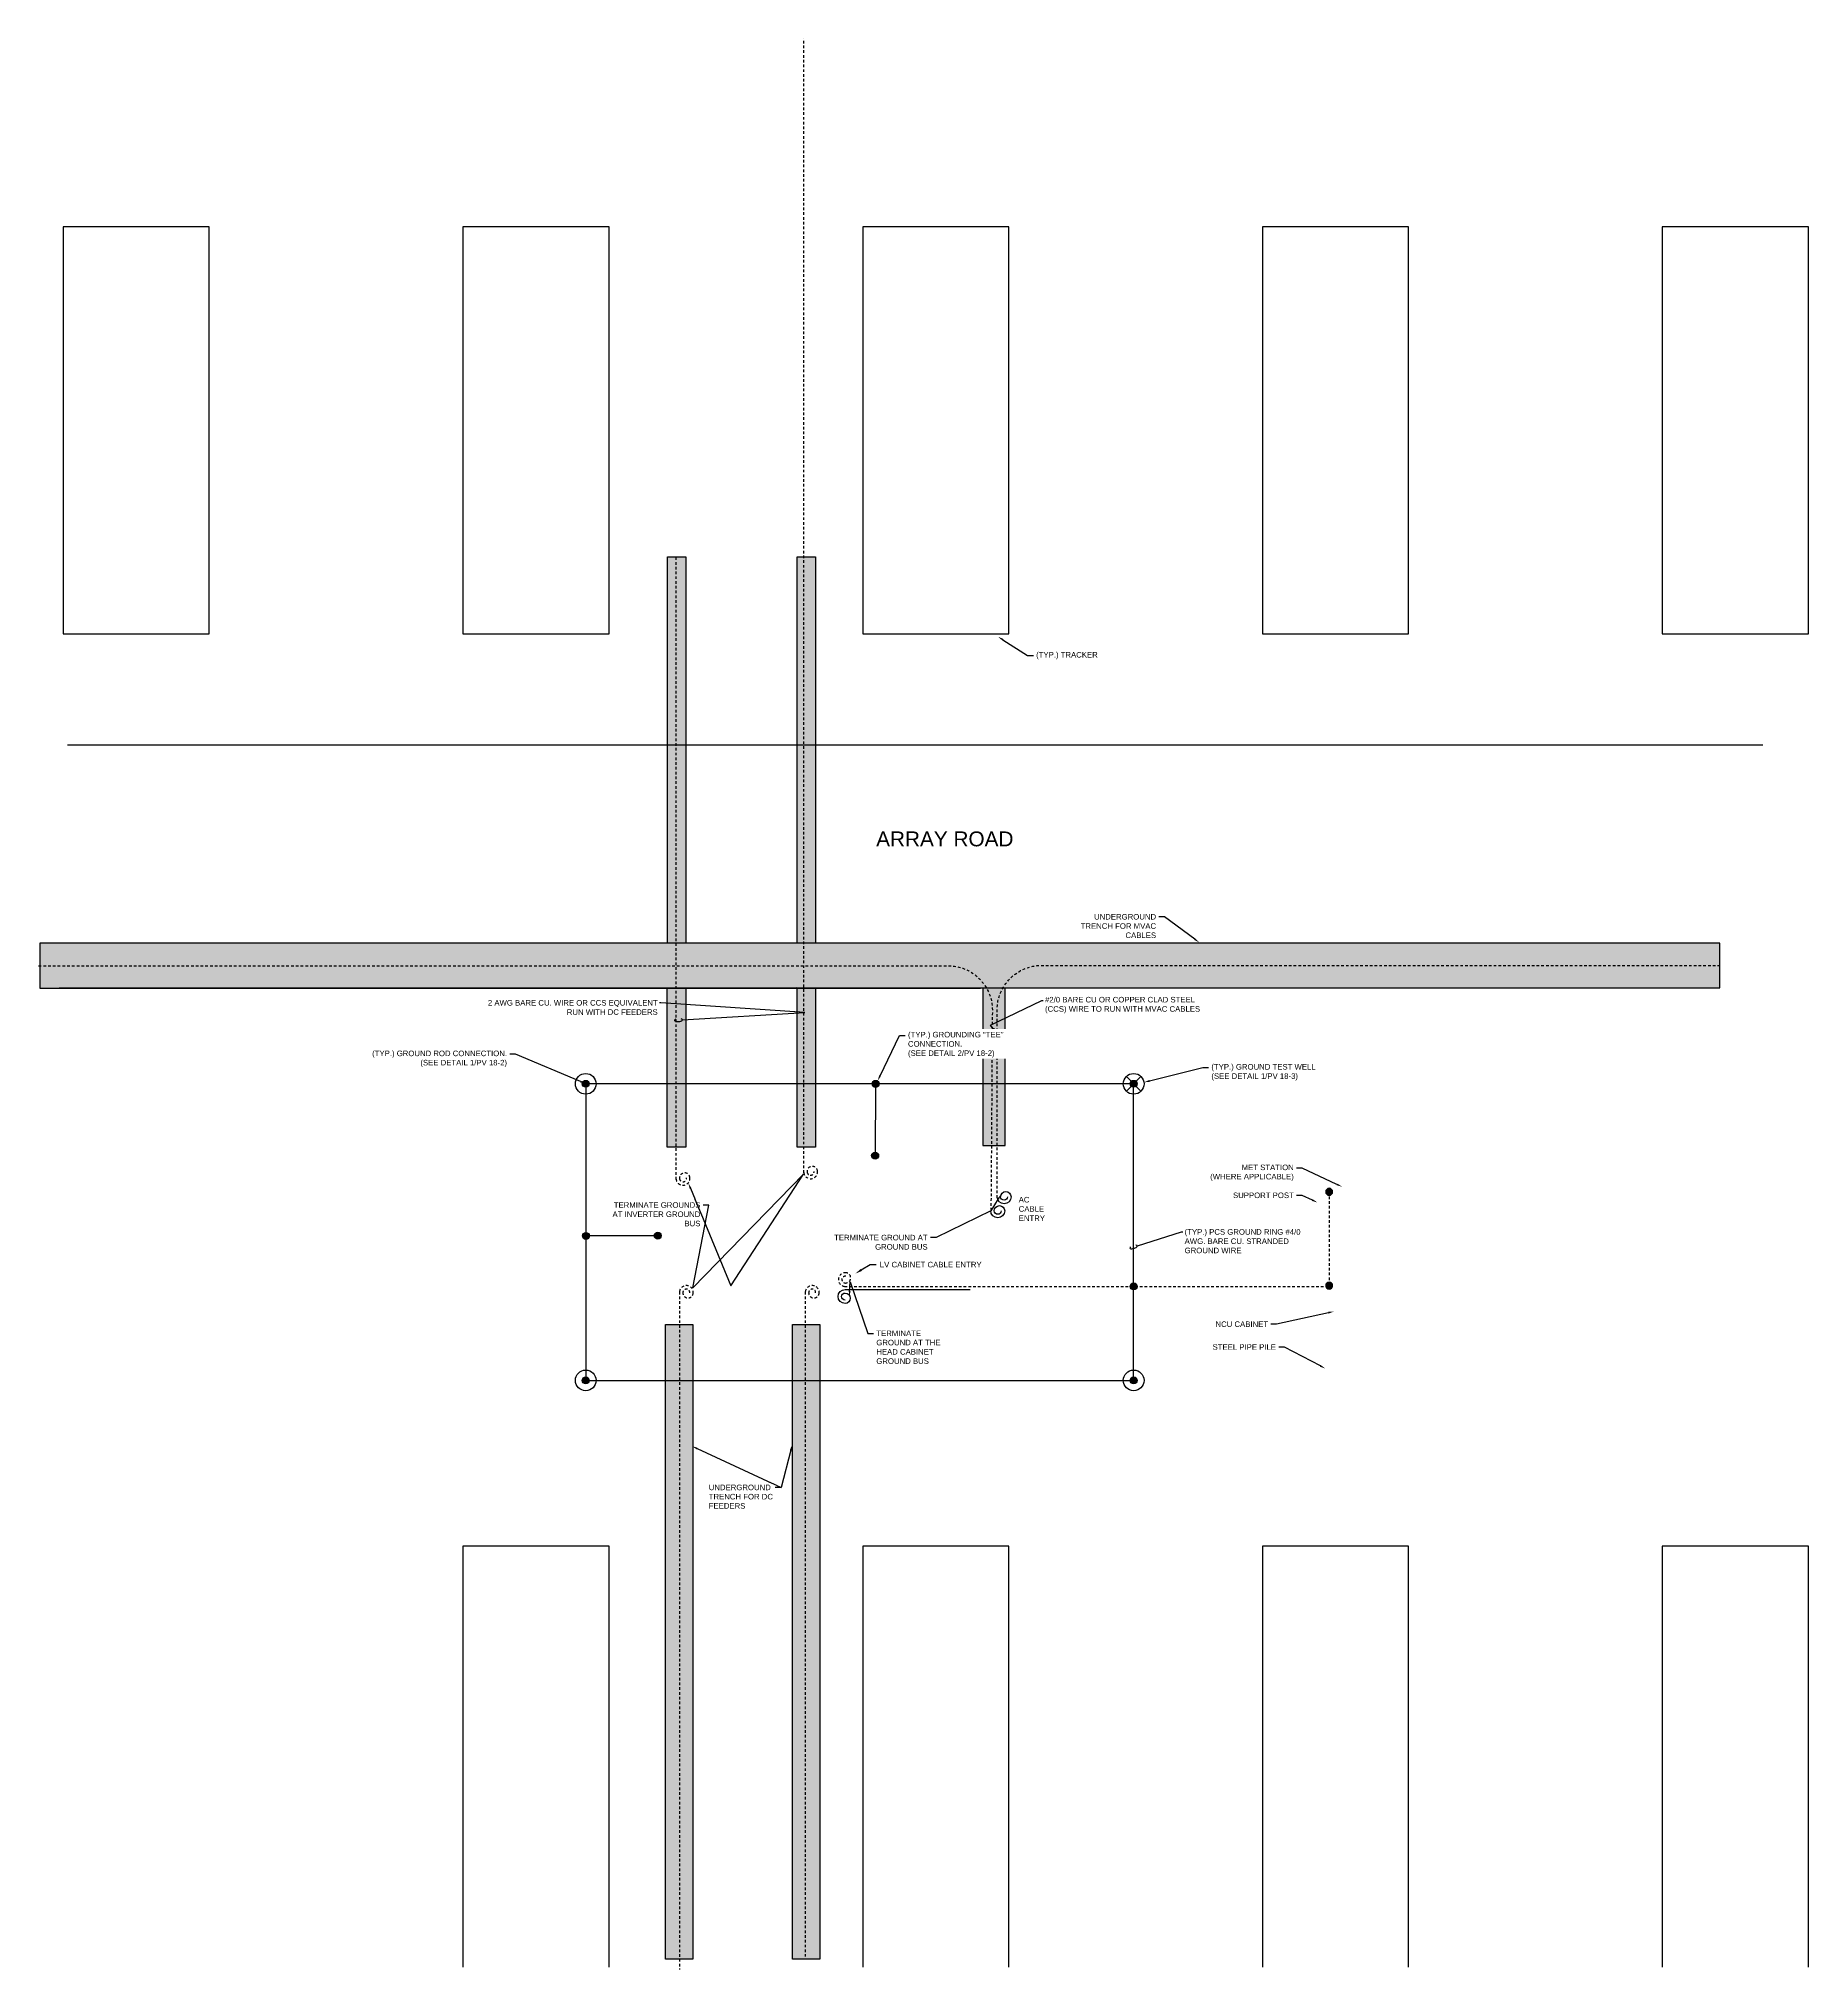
# Model space of a CAD drawing. Header units: feet. Extents: x -18 to 5745, y -48 to 4380.
# Drawn here: x 1662.9 to 1746.5, y 3600.6 to 3691.8 of the extents above; entities that cross this region are included whole.
import ezdxf
from ezdxf import colors
from ezdxf.entities.mleader import LeaderData, LeaderLine
from ezdxf.math import Vec2, Vec3

# ---------------------------------------------------------------- set-up
doc = ezdxf.new("R2010")
doc.units = ezdxf.units.FT
doc.header["$MEASUREMENT"] = 0
doc.linetypes.add('HIDDEN2', pattern=[0.1875, 0.125, -0.0625])
for name, color, linetype in [('C-ARRY-TABL', 253, 'Continuous'), ('E-CABL-UG1', 124, 'HIDDEN2'), ('E-CABL-UG4', 64, 'Continuous'), ('E-GRND', 3, 'Continuous'), ('E-TREN', 6, 'Continuous'), ('E-TREN-HATCH', 254, 'Continuous'), ('G-ANNO-TEXT', 1, 'Continuous'), ('G-TEXT', 7, 'Continuous')]:
    doc.layers.add(name, color=color, linetype=linetype)
doc.styles.add('NEI-A', font='arial.ttf')

# ---------------------------------------------------------------- blocks, each defined once
blk = doc.blocks.new('GRND_ROD')
at = {"linetype": 'Continuous'}
h = blk.add_hatch(color=256, dxfattribs=at)
edge = h.paths.add_edge_path()
edge.add_arc((0, 0), 0.0312, 0, 360)
for radius in [0.0937, 0.0312]:
    blk.add_circle((0, 0), radius, dxfattribs=at)
blk = doc.blocks.new('GRND_TEST_WELL')
at = {"linetype": 'Continuous'}
h = blk.add_hatch(color=256, dxfattribs=at)
edge = h.paths.add_edge_path()
edge.add_arc((0, 0), 0.0312, 0, 360)
for p, q in [((-0.066, 0.066), (0.066, -0.066)), ((-0.066, -0.066), (0.066, 0.066))]:
    blk.add_line(p, q, dxfattribs=at)
for radius in [0.0937, 0.0312]:
    blk.add_circle((0, 0), radius, dxfattribs=at)
blk = doc.blocks.new('GRND_CONNECTION')
at = {"linetype": 'Continuous'}
h = blk.add_hatch(color=256, dxfattribs=at)
edge = h.paths.add_edge_path()
edge.add_arc((0, 0), 0.0312, 0, 360)
blk.add_circle((0, 0), 0.0312, dxfattribs=at)
blk = doc.blocks.new('Equipment Callout Arrowhead .75')
at = {"color": 0}
blk.add_ellipse((-0.25, 0), major_axis=(0.743, 0), ratio=0.350959, start_param=-0.80282, end_param=3.944413, dxfattribs=at)
blk = doc.blocks.new('Coil Spare')
at = {"color": 64}
for centre, radius, start, end in [((0.125, 0), 0.125, 0, 180), ((0.125, 0), 0.0625, 0, 180), ((0.15625, 0), 0.09375, 180, 0)]:
    blk.add_arc(centre, radius, start, end, dxfattribs=at)
blk = doc.blocks.new('_Dot')
at = {"color": 0, "linetype": 'ByBlock', "lineweight": -2}
blk.add_line((-0.5, 0), (-1, 0), dxfattribs=at)
at = {"color": 0, "linetype": 'ByBlock', "const_width": 0.5}
blk.add_lwpolyline([(-0.25, 0, 1), (0.25, 0, 1)], format="xyb", close=True, dxfattribs=at)

msp = doc.modelspace()

# ---------------------------------------------------------------- hatches: boundary and pattern name
at = {"layer": 'E-TREN-HATCH'}
h = msp.add_hatch(color=256, dxfattribs=at)
h.dxf.hatch_style = 1
h.paths.add_polyline_path([(1699.604, 3667.302), (1698.748, 3667.302), (1698.748, 3639.43), (1699.604, 3639.43)])
h = msp.add_hatch(color=256, dxfattribs=at)
h.dxf.hatch_style = 1
h.paths.add_polyline_path([(1698.52, 3631.078), (1698.52, 3601.075), (1699.813, 3601.075), (1699.813, 3631.078)])

# ---------------------------------------------------------------- linework, layer by layer
at = {"layer": 'E-TREN'}
msp.add_lwpolyline([(1699.603, 3646.944), (1699.603, 3639.429), (1698.744, 3639.429), (1698.744, 3646.935)], dxfattribs=at)
msp.add_lwpolyline([(1698.52, 3631.062), (1699.813, 3631.062), (1699.813, 3601.086), (1698.52, 3601.086)], close=True, dxfattribs=at)

# ---------------------------------------------------------------- next in the draw order: leaders
at = {"layer": 'G-TEXT', "color": 253}
ml = msp.add_multileader_mtext('Standard', dxfattribs=at)
ml.set_content('ARRAY ROAD', color=253, style='NEI-A')
ml.set_leader_properties()
ml.set_arrow_properties(name='DOT')
ml.build(insert=Vec2(0, 0))
ml.multileader.update_dxf_attribs({"dogleg_length": 0.36, "arrow_head_size": 0.351})
ctx = ml.context
ctx.base_point, ctx.char_height, ctx.arrow_head_size, ctx.landing_gap_size, ctx.plane_origin = Vec3(1703.182, 4020.805), 0.7021, 0.351, 0.00546, Vec3(1699.076, 4015.835)
notes = []
notes.append((ctx, [(0, (0, 0, 0), (0, 0), (1, 0), 1, [])]))
ctx.mtext.insert, ctx.mtext.width, ctx.mtext.flow_direction = Vec3(1703.187, 4021.162), 6.44019, 5
ctx.mtext.has_bg_fill, ctx.mtext.bg_color, ctx.mtext.bg_scale_factor, ctx.mtext.bg_transparency, ctx.mtext.use_window_bg_color = 1, -1073741824, 1.5, 0, 1
for ctx, leaders in notes:
    for number, flags, end, landing, length, lines in leaders:
        leader = LeaderData()
        leader.index, (leader.has_last_leader_line, leader.has_dogleg_vector, leader.attachment_direction) = number, flags
        leader.last_leader_point, leader.dogleg_vector, leader.dogleg_length = Vec3(end), Vec3(landing), length
        for number, points, colour, breaks in lines:
            line = LeaderLine()
            line.index, line.vertices, line.color, line.breaks = number, Vec3.list(points), colors.encode_raw_color(colour), breaks
            leader.lines.append(line)
        ctx.leaders.append(leader)

# ---------------------------------------------------------------- next in the draw order: leaders
ml = msp.add_multileader_mtext('Standard', dxfattribs=at)
ml.set_content('ARRAY ROAD', color=253, style='NEI-A')
ml.set_leader_properties()
ml.set_arrow_properties(name='DOT')
ml.build(insert=Vec2(0, 0))
ml.multileader.update_dxf_attribs({"dogleg_length": 0.36, "arrow_head_size": 0.351})
ctx = ml.context
ctx.base_point, ctx.char_height, ctx.arrow_head_size, ctx.landing_gap_size, ctx.plane_origin = Vec3(1856.872, 3971.368), 0.7021, 0.351, 0.00546, Vec3(1852.766, 3966.398)
notes = []
notes.append((ctx, [(0, (0, 0, 0), (0, 0), (1, 0), 1, [])]))
ctx.mtext.insert, ctx.mtext.width, ctx.mtext.flow_direction = Vec3(1856.877, 3971.725), 6.44019, 5
ctx.mtext.has_bg_fill, ctx.mtext.bg_color, ctx.mtext.bg_scale_factor, ctx.mtext.bg_transparency, ctx.mtext.use_window_bg_color = 1, -1073741824, 1.5, 0, 1
for ctx, leaders in notes:
    for number, flags, end, landing, length, lines in leaders:
        leader = LeaderData()
        leader.index, (leader.has_last_leader_line, leader.has_dogleg_vector, leader.attachment_direction) = number, flags
        leader.last_leader_point, leader.dogleg_vector, leader.dogleg_length = Vec3(end), Vec3(landing), length
        for number, points, colour, breaks in lines:
            line = LeaderLine()
            line.index, line.vertices, line.color, line.breaks = number, Vec3.list(points), colors.encode_raw_color(colour), breaks
            leader.lines.append(line)
        ctx.leaders.append(leader)

# ---------------------------------------------------------------- next in the draw order: leaders
ml = msp.add_multileader_mtext('Standard', dxfattribs=at)
ml.set_content('ARRAY ROAD', color=253, style='NEI-A')
ml.set_leader_properties()
ml.set_arrow_properties(name='DOT')
ml.build(insert=Vec2(0, 0))
ml.multileader.update_dxf_attribs({"dogleg_length": 0.36, "arrow_head_size": 0.351})
ctx = ml.context
ctx.base_point, ctx.char_height, ctx.arrow_head_size, ctx.landing_gap_size, ctx.plane_origin = Vec3(1853.255, 4342.653), 0.7021, 0.351, 0.00546, Vec3(1849.149, 4337.684)
notes = []
notes.append((ctx, [(0, (0, 0, 0), (0, 0), (1, 0), 1, [])]))
ctx.mtext.insert, ctx.mtext.width, ctx.mtext.flow_direction = Vec3(1853.26, 4343.01), 6.44019, 5
ctx.mtext.has_bg_fill, ctx.mtext.bg_color, ctx.mtext.bg_scale_factor, ctx.mtext.bg_transparency, ctx.mtext.use_window_bg_color = 1, -1073741824, 1.5, 0, 1
for ctx, leaders in notes:
    for number, flags, end, landing, length, lines in leaders:
        leader = LeaderData()
        leader.index, (leader.has_last_leader_line, leader.has_dogleg_vector, leader.attachment_direction) = number, flags
        leader.last_leader_point, leader.dogleg_vector, leader.dogleg_length = Vec3(end), Vec3(landing), length
        for number, points, colour, breaks in lines:
            line = LeaderLine()
            line.index, line.vertices, line.color, line.breaks = number, Vec3.list(points), colors.encode_raw_color(colour), breaks
            leader.lines.append(line)
        ctx.leaders.append(leader)

# ---------------------------------------------------------------- next in the draw order: leaders
ml = msp.add_multileader_mtext('Standard', dxfattribs=at)
ml.set_content('ARRAY ROAD', color=253, style='NEI-A')
ml.set_leader_properties()
ml.set_arrow_properties(name='DOT')
ml.build(insert=Vec2(0, 0))
ml.multileader.update_dxf_attribs({"dogleg_length": 0.36, "arrow_head_size": 0.351})
ctx = ml.context
ctx.base_point, ctx.char_height, ctx.arrow_head_size, ctx.landing_gap_size, ctx.plane_origin = Vec3(1856.872, 4342.653), 0.7021, 0.351, 0.00546, Vec3(1852.766, 4337.684)
notes = []
notes.append((ctx, [(0, (0, 0, 0), (0, 0), (1, 0), 1, [])]))
ctx.mtext.insert, ctx.mtext.width, ctx.mtext.flow_direction = Vec3(1856.877, 4343.01), 6.44019, 5
ctx.mtext.has_bg_fill, ctx.mtext.bg_color, ctx.mtext.bg_scale_factor, ctx.mtext.bg_transparency, ctx.mtext.use_window_bg_color = 1, -1073741824, 1.5, 0, 1
for ctx, leaders in notes:
    for number, flags, end, landing, length, lines in leaders:
        leader = LeaderData()
        leader.index, (leader.has_last_leader_line, leader.has_dogleg_vector, leader.attachment_direction) = number, flags
        leader.last_leader_point, leader.dogleg_vector, leader.dogleg_length = Vec3(end), Vec3(landing), length
        for number, points, colour, breaks in lines:
            line = LeaderLine()
            line.index, line.vertices, line.color, line.breaks = number, Vec3.list(points), colors.encode_raw_color(colour), breaks
            leader.lines.append(line)
        ctx.leaders.append(leader)

# ---------------------------------------------------------------- next in the draw order: leaders
ml = msp.add_multileader_mtext('Standard', dxfattribs=at)
ml.set_content('ARRAY ROAD', color=253, style='NEI-A')
ml.set_leader_properties()
ml.set_arrow_properties(name='DOT')
ml.build(insert=Vec2(0, 0))
ml.multileader.update_dxf_attribs({"dogleg_length": 0.36, "arrow_head_size": 0.351})
ctx = ml.context
ctx.base_point, ctx.char_height, ctx.arrow_head_size, ctx.landing_gap_size, ctx.plane_origin = Vec3(1861.165, 4206.775), 0.7021, 0.351, 0.00546, Vec3(1857.059, 4201.806)
notes = []
notes.append((ctx, [(0, (0, 0, 0), (0, 0), (1, 0), 1, [])]))
ctx.mtext.insert, ctx.mtext.width, ctx.mtext.flow_direction = Vec3(1861.17, 4207.132), 6.44019, 5
ctx.mtext.has_bg_fill, ctx.mtext.bg_color, ctx.mtext.bg_scale_factor, ctx.mtext.bg_transparency, ctx.mtext.use_window_bg_color = 1, -1073741824, 1.5, 0, 1
for ctx, leaders in notes:
    for number, flags, end, landing, length, lines in leaders:
        leader = LeaderData()
        leader.index, (leader.has_last_leader_line, leader.has_dogleg_vector, leader.attachment_direction) = number, flags
        leader.last_leader_point, leader.dogleg_vector, leader.dogleg_length = Vec3(end), Vec3(landing), length
        for number, points, colour, breaks in lines:
            line = LeaderLine()
            line.index, line.vertices, line.color, line.breaks = number, Vec3.list(points), colors.encode_raw_color(colour), breaks
            leader.lines.append(line)
        ctx.leaders.append(leader)

# ---------------------------------------------------------------- next in the draw order: leaders
ml = msp.add_multileader_mtext('Standard', dxfattribs=at)
ml.set_content('ARRAY ROAD', color=253, style='NEI-A')
ml.set_leader_properties()
ml.set_arrow_properties(name='DOT')
ml.build(insert=Vec2(0, 0))
ml.multileader.update_dxf_attribs({"dogleg_length": 0.36, "arrow_head_size": 0.351})
ctx = ml.context
ctx.base_point, ctx.char_height, ctx.arrow_head_size, ctx.landing_gap_size, ctx.plane_origin = Vec3(1768.587, 4346.709), 0.7021, 0.351, 0.00546, Vec3(1764.481, 4341.74)
notes = []
notes.append((ctx, [(0, (0, 0, 0), (0, 0), (1, 0), 1, [])]))
ctx.mtext.insert, ctx.mtext.width, ctx.mtext.flow_direction = Vec3(1768.592, 4347.066), 6.44019, 5
ctx.mtext.has_bg_fill, ctx.mtext.bg_color, ctx.mtext.bg_scale_factor, ctx.mtext.bg_transparency, ctx.mtext.use_window_bg_color = 1, -1073741824, 1.5, 0, 1
for ctx, leaders in notes:
    for number, flags, end, landing, length, lines in leaders:
        leader = LeaderData()
        leader.index, (leader.has_last_leader_line, leader.has_dogleg_vector, leader.attachment_direction) = number, flags
        leader.last_leader_point, leader.dogleg_vector, leader.dogleg_length = Vec3(end), Vec3(landing), length
        for number, points, colour, breaks in lines:
            line = LeaderLine()
            line.index, line.vertices, line.color, line.breaks = number, Vec3.list(points), colors.encode_raw_color(colour), breaks
            leader.lines.append(line)
        ctx.leaders.append(leader)

# ---------------------------------------------------------------- next in the draw order: leaders
ml = msp.add_multileader_mtext('Standard', dxfattribs=at)
ml.set_content('ARRAY ROAD', color=253, style='NEI-A')
ml.set_leader_properties()
ml.set_arrow_properties(name='DOT')
ml.build(insert=Vec2(0, 0))
ml.multileader.update_dxf_attribs({"dogleg_length": 0.36, "arrow_head_size": 0.351})
ctx = ml.context
ctx.base_point, ctx.char_height, ctx.arrow_head_size, ctx.landing_gap_size, ctx.plane_origin = Vec3(1707.094, 4205.12), 0.7021, 0.351, 0.00546, Vec3(1702.988, 4200.151)
notes = []
notes.append((ctx, [(0, (0, 0, 0), (0, 0), (1, 0), 1, [])]))
ctx.mtext.insert, ctx.mtext.width, ctx.mtext.flow_direction = Vec3(1707.099, 4205.477), 6.44019, 5
ctx.mtext.has_bg_fill, ctx.mtext.bg_color, ctx.mtext.bg_scale_factor, ctx.mtext.bg_transparency, ctx.mtext.use_window_bg_color = 1, -1073741824, 1.5, 0, 1
for ctx, leaders in notes:
    for number, flags, end, landing, length, lines in leaders:
        leader = LeaderData()
        leader.index, (leader.has_last_leader_line, leader.has_dogleg_vector, leader.attachment_direction) = number, flags
        leader.last_leader_point, leader.dogleg_vector, leader.dogleg_length = Vec3(end), Vec3(landing), length
        for number, points, colour, breaks in lines:
            line = LeaderLine()
            line.index, line.vertices, line.color, line.breaks = number, Vec3.list(points), colors.encode_raw_color(colour), breaks
            leader.lines.append(line)
        ctx.leaders.append(leader)

# ---------------------------------------------------------------- next in the draw order: leaders
ml = msp.add_multileader_mtext('Standard', dxfattribs=at)
ml.set_content('ARRAY ROAD', color=253, style='NEI-A')
ml.set_leader_properties()
ml.set_arrow_properties(name='DOT')
ml.build(insert=Vec2(0, 0))
ml.multileader.update_dxf_attribs({"dogleg_length": 0.36, "arrow_head_size": 0.351})
ctx = ml.context
ctx.base_point, ctx.char_height, ctx.arrow_head_size, ctx.landing_gap_size, ctx.plane_origin = Vec3(1771.911, 3881.273), 0.7021, 0.351, 0.00546, Vec3(1767.805, 3876.303)
notes = []
notes.append((ctx, [(0, (0, 0, 0), (0, 0), (1, 0), 1, [])]))
ctx.mtext.insert, ctx.mtext.width, ctx.mtext.flow_direction = Vec3(1771.916, 3881.63), 6.44019, 5
ctx.mtext.has_bg_fill, ctx.mtext.bg_color, ctx.mtext.bg_scale_factor, ctx.mtext.bg_transparency, ctx.mtext.use_window_bg_color = 1, -1073741824, 1.5, 0, 1
for ctx, leaders in notes:
    for number, flags, end, landing, length, lines in leaders:
        leader = LeaderData()
        leader.index, (leader.has_last_leader_line, leader.has_dogleg_vector, leader.attachment_direction) = number, flags
        leader.last_leader_point, leader.dogleg_vector, leader.dogleg_length = Vec3(end), Vec3(landing), length
        for number, points, colour, breaks in lines:
            line = LeaderLine()
            line.index, line.vertices, line.color, line.breaks = number, Vec3.list(points), colors.encode_raw_color(colour), breaks
            leader.lines.append(line)
        ctx.leaders.append(leader)

# ---------------------------------------------------------------- next in the draw order: hatches: boundary and pattern name
at = {"layer": 'E-TREN-HATCH'}
h = msp.add_hatch(color=256, dxfattribs=at)
h.dxf.hatch_style = 1
h.paths.add_polyline_path([(1742.321, 3646.956), (1742.321, 3649.054), (1718.432, 3649.054), (1718.432, 3646.956)])

# ---------------------------------------------------------------- next in the draw order: linework, layer by layer
at = {"layer": 'C-ARRY-TABL'}
for points in [[(1670.975, 3682.869), (1664.074, 3682.869), (1664.074, 3663.659), (1670.975, 3663.659)], [(1689.857, 3682.869), (1682.957, 3682.869), (1682.957, 3663.659), (1689.857, 3663.659)], [(1708.739, 3682.869), (1701.839, 3682.869), (1701.839, 3663.659), (1708.739, 3663.659)], [(1727.622, 3682.869), (1720.721, 3682.869), (1720.721, 3663.659), (1727.622, 3663.659)], [(1746.504, 3682.869), (1739.603, 3682.869), (1739.603, 3663.659), (1746.504, 3663.659)]]:
    msp.add_lwpolyline(points, close=True, dxfattribs=at)
for points in [[(1664.279, 3658.414), (1744.358, 3658.414)], [(1689.857, 3600.716), (1689.857, 3620.588), (1682.957, 3620.588), (1682.957, 3600.716)], [(1708.739, 3600.716), (1708.739, 3620.588), (1701.839, 3620.588), (1701.839, 3600.716)], [(1727.622, 3600.716), (1727.622, 3620.588), (1720.721, 3620.588), (1720.721, 3600.716)], [(1746.504, 3600.716), (1746.504, 3620.588), (1739.603, 3620.588), (1739.603, 3600.716)]]:
    msp.add_lwpolyline(points, dxfattribs=at)
at = {"layer": 'E-CABL-UG4', "flags": 128}
msp.add_lwpolyline([(1688.758, 3628.418), (1714.636, 3628.418), (1714.636, 3642.418), (1688.758, 3642.418)], close=True, dxfattribs=at)

# ---------------------------------------------------------------- next in the draw order: block references
at = {"layer": 'E-GRND'}
for name, p, xscale, yscale, zscale, rotation in [('GRND_ROD', (1688.758, 3642.418), 5.214970900475605, 5.214970900475605, 5.214970900475605, 270), ('GRND_TEST_WELL', (1714.636, 3642.418), 5.214970900475605, 5.214970900475605, 5.214970900475605, 270), ('GRND_CONNECTION', (1714.636, 3632.853), 5.259062130537732, 5.259062130537732, 5.259062130537732, 180), ('GRND_CONNECTION', (1723.869, 3632.893), -5.259062130537732, 5.259062130537732, 5.259062130537732, 180), ('GRND_ROD', (1714.636, 3628.418), 5.214970900475605, 5.214970900475605, 5.214970900475605, 270)]:
    msp.add_blockref(name, p, dxfattribs=dict(at, xscale=xscale, yscale=yscale, zscale=zscale, rotation=rotation))

# ---------------------------------------------------------------- next in the draw order: leaders
at = {"layer": 'G-ANNO-TEXT'}
ml = msp.add_multileader_mtext('Standard', dxfattribs=at)
ml.set_content('\\A1;(TYP.) PCS GROUND RING #4/0 AWG. BARE CU. STRANDED GROUND WIRE ', color=256, style='NEI-A')
ml.set_leader_properties()
ml.set_arrow_properties(name='Equipment Callout Arrowhead .75')
ml.build(insert=Vec2(0, 0))
ml.multileader.update_dxf_attribs({"dogleg_length": 0.0625, "arrow_head_size": 0.255})
ctx = ml.context
ctx.base_point, ctx.char_height, ctx.arrow_head_size, ctx.landing_gap_size, ctx.plane_origin = Vec3(1716.953, 3635.424), 0.26225, 0.255, 0.09, Vec3(1713.192, 3643.774)
notes = []
notes.append((ctx, [(0, (1, 1, 0), (1716.89, 3635.424), (1, 0), 0.0625, [(0, [(1714.569, 3634.695)], 0, [])])]))
ctx.mtext.insert, ctx.mtext.width, ctx.mtext.defined_height, ctx.mtext.flow_direction = Vec3(1717.043, 3635.557), 5.47508, 2.138, 5
ml = msp.add_multileader_mtext('Standard', dxfattribs=at)
ml.set_content('\\A1;NCU CABINET ', color=256, style='NEI-A')
ml.set_leader_properties()
ml.build(insert=Vec2(0, 0))
ml.multileader.update_dxf_attribs({"dogleg_length": 3.071, "arrow_head_size": 0.269})
ctx = ml.context
ctx.base_point, ctx.char_height, ctx.arrow_head_size, ctx.landing_gap_size, ctx.plane_origin = Vec3(1718.403, 3631.068), 0.26225, 0.269, 0.134, Vec3(1690.146, 3681.091)
ctx.text_align_type = 2
notes.append((ctx, [(0, (1, 1, 0), (1721.388, 3631.068), (-1, 0), 0.269, [(1, [(1724.097, 3631.672)], 0, [])])]))
ctx.mtext.insert, ctx.mtext.width, ctx.mtext.alignment, ctx.mtext.flow_direction = Vec3(1720.985, 3631.202), 2.47865, 3, 5
ctx.mtext.has_bg_fill, ctx.mtext.bg_color, ctx.mtext.bg_scale_factor, ctx.mtext.bg_transparency, ctx.mtext.use_window_bg_color = 1, -1073741824, 1.5, 0, 1
ml = msp.add_multileader_mtext('Standard', dxfattribs=at)
ml.set_content('\\A1;STEEL PIPE PILE', color=256, style='NEI-A')
ml.set_leader_properties()
ml.build(insert=Vec2(0, 0))
ml.multileader.update_dxf_attribs({"dogleg_length": 3.071, "arrow_head_size": 0.269})
ctx = ml.context
ctx.base_point, ctx.char_height, ctx.arrow_head_size, ctx.landing_gap_size, ctx.plane_origin = Vec3(1718.266, 3629.991), 0.26225, 0.269, 0.134, Vec3(1689.345, 3679.089)
ctx.text_align_type = 2
notes.append((ctx, [(0, (1, 1, 0), (1721.76, 3629.991), (-1, 0), 0.269, [(1, [(1723.691, 3628.977)], 0, [])])]))
ctx.mtext.insert, ctx.mtext.width, ctx.mtext.alignment, ctx.mtext.flow_direction = Vec3(1721.357, 3630.124), 2.97632, 3, 5
ctx.mtext.has_bg_fill, ctx.mtext.bg_color, ctx.mtext.bg_scale_factor, ctx.mtext.bg_transparency, ctx.mtext.use_window_bg_color = 1, -1073741824, 1.5, 0, 1
for ctx, leaders in notes:
    for number, flags, end, landing, length, lines in leaders:
        leader = LeaderData()
        leader.index, (leader.has_last_leader_line, leader.has_dogleg_vector, leader.attachment_direction) = number, flags
        leader.last_leader_point, leader.dogleg_vector, leader.dogleg_length = Vec3(end), Vec3(landing), length
        for number, points, colour, breaks in lines:
            line = LeaderLine()
            line.index, line.vertices, line.color, line.breaks = number, Vec3.list(points), colors.encode_raw_color(colour), breaks
            leader.lines.append(line)
        ctx.leaders.append(leader)

# ---------------------------------------------------------------- next in the draw order: leaders
ml = msp.add_multileader_mtext('Standard', dxfattribs=at)
ml.set_content('\\A1;(TYP.) TRACKER ', color=256, style='NEI-A')
ml.set_leader_properties()
ml.build(insert=Vec2(0, 0))
ml.multileader.update_dxf_attribs({"dogleg_length": 3.071, "arrow_head_size": 0.269})
ctx = ml.context
ctx.base_point, ctx.char_height, ctx.arrow_head_size, ctx.landing_gap_size, ctx.plane_origin = Vec3(1709.896, 3662.635), 0.26225, 0.269, 0.134, Vec3(1753.901, 3612.536)
notes = []
notes.append((ctx, [(0, (1, 1, 0), (1709.627, 3662.635), (1, 0), 0.269, [(1, [(1708.231, 3663.527)], 0, [])])]))
ctx.mtext.insert, ctx.mtext.width, ctx.mtext.flow_direction = Vec3(1710.03, 3662.805), 2.9518, 5
ctx.mtext.has_bg_fill, ctx.mtext.bg_color, ctx.mtext.bg_scale_factor, ctx.mtext.bg_transparency, ctx.mtext.use_window_bg_color = 1, -1073741824, 1.5, 0, 1
at = {"layer": 'G-TEXT', "color": 253}
ml = msp.add_multileader_mtext('Standard', dxfattribs=at)
ml.set_content('ARRAY ROAD', color=253, style='NEI-A')
ml.set_leader_properties()
ml.set_arrow_properties(name='DOT')
ml.build(insert=Vec2(0, 0))
ml.multileader.update_dxf_attribs({"dogleg_length": 0.36, "arrow_head_size": 0.351})
ctx = ml.context
ctx.base_point, ctx.char_height, ctx.arrow_head_size, ctx.landing_gap_size, ctx.plane_origin = Vec3(1702.468, 3653.975), 0.7021, 0.351, 0.00546, Vec3(1698.362, 3649.006)
notes.append((ctx, [(0, (0, 0, 0), (0, 0), (1, 0), 1, [])]))
ctx.mtext.insert, ctx.mtext.width, ctx.mtext.flow_direction = Vec3(1702.474, 3654.332), 6.44019, 5
ctx.mtext.has_bg_fill, ctx.mtext.bg_color, ctx.mtext.bg_scale_factor, ctx.mtext.bg_transparency, ctx.mtext.use_window_bg_color = 1, -1073741824, 1.5, 0, 1
for ctx, leaders in notes:
    for number, flags, end, landing, length, lines in leaders:
        leader = LeaderData()
        leader.index, (leader.has_last_leader_line, leader.has_dogleg_vector, leader.attachment_direction) = number, flags
        leader.last_leader_point, leader.dogleg_vector, leader.dogleg_length = Vec3(end), Vec3(landing), length
        for number, points, colour, breaks in lines:
            line = LeaderLine()
            line.index, line.vertices, line.color, line.breaks = number, Vec3.list(points), colors.encode_raw_color(colour), breaks
            leader.lines.append(line)
        ctx.leaders.append(leader)

# ---------------------------------------------------------------- next in the draw order: hatches: boundary and pattern name
at = {"layer": 'E-TREN-HATCH'}
h = msp.add_hatch(color=256, dxfattribs=at)
h.dxf.hatch_style = 1
h.paths.add_polyline_path([(1693.481, 3667.294), (1692.626, 3667.294), (1692.626, 3639.43), (1693.481, 3639.43)])
h = msp.add_hatch(color=256, dxfattribs=at)
h.dxf.hatch_style = 1
h.paths.add_polyline_path([(1662.969, 3649.042), (1662.969, 3646.944), (1707.512, 3646.944), (1707.512, 3639.502), (1708.574, 3639.501), (1708.574, 3646.943), (1719.616, 3646.958), (1719.616, 3649.056)])
h = msp.add_hatch(color=256, dxfattribs=at)
h.dxf.hatch_style = 1
h.paths.add_polyline_path([(1692.519, 3631.078), (1692.519, 3601.075), (1693.813, 3601.075), (1693.813, 3631.078)])

# ---------------------------------------------------------------- next in the draw order: linework, layer by layer
at = {"layer": 'C-ARRY-TABL'}
msp.add_lwpolyline([(1663.893, 3646.956), (1742.318, 3646.956)], dxfattribs=at)
at = {"layer": 'E-CABL-UG1'}
for points in [[(1699.06, 3638.211), (1699.06, 3691.762)], [(1693.033, 3637.901), (1693.033, 3667.297)], [(1693.182, 3632.602), (1693.182, 3600.611)], [(1699.125, 3632.602), (1699.125, 3601.221)]]:
    msp.add_lwpolyline(points, dxfattribs=at)
for points in [[(1693.514, 3637.976, -1), (1693.187, 3637.937, -1), (1693.677, 3637.996, -1), (1693.024, 3637.918)], [(1699.541, 3638.285, -1), (1699.215, 3638.247, -1), (1699.704, 3638.305, -1), (1699.052, 3638.227)], [(1693.671, 3632.543, 1), (1693.345, 3632.582, 1), (1693.834, 3632.524, 1), (1693.182, 3632.602)], [(1699.615, 3632.543, 1), (1699.288, 3632.582, 1), (1699.778, 3632.524, 1), (1699.125, 3632.602)]]:
    msp.add_lwpolyline(points, format="xyb", dxfattribs=at)
at = {"layer": 'E-CABL-UG4', "flags": 128}
for points in [[(1702.446, 3642.418), (1702.424, 3639.002)], [(1692.187, 3635.235), (1688.769, 3635.235)]]:
    msp.add_lwpolyline(points, dxfattribs=at)
at = {"layer": 'E-TREN'}
for points in [[(1692.625, 3649.052), (1692.625, 3667.303), (1693.481, 3667.303), (1693.481, 3649.054)], [(1698.748, 3649.052), (1698.748, 3667.302), (1699.604, 3667.302), (1699.604, 3649.054)], [(1720.579, 3649.052), (1662.967, 3649.052), (1662.967, 3646.926), (1707.4, 3646.926)], [(1667.993, 3646.934), (1692.604, 3646.934)], [(1693.481, 3646.944), (1693.481, 3639.429), (1692.607, 3639.429), (1692.607, 3646.935)], [(1698.7, 3646.944), (1693.525, 3646.925)], [(1699.618, 3646.944), (1707.512, 3646.944), (1707.512, 3639.5), (1708.574, 3639.5), (1708.574, 3646.944), (1712.5, 3646.944)]]:
    msp.add_lwpolyline(points, dxfattribs=at)

# ---------------------------------------------------------------- next in the draw order: block references
at = {"layer": 'E-GRND', "xscale": 5.259062130537732, "yscale": 5.259062130537732, "zscale": 5.259062130537732}
for p, rotation in [((1702.446, 3642.418), 270), ((1702.426, 3639.027), 180), ((1688.769, 3635.235), 180), ((1692.161, 3635.25), 180)]:
    msp.add_blockref('GRND_CONNECTION', p, dxfattribs=dict(at, rotation=rotation))

# ---------------------------------------------------------------- next in the draw order: texts
at = {"color": 1, "insert": (1709.206, 3637.079), "char_height": 0.2623, "width": 0.84206, "attachment_point": 1, "style": 'NEI-A'}
msp.add_mtext('AC \\PCABLE \\PENTRY', dxfattribs=at)

# ---------------------------------------------------------------- next in the draw order: leaders
at = {"layer": 'G-ANNO-TEXT'}
ml = msp.add_multileader_mtext('Standard', dxfattribs=at)
ml.set_content('2 AWG BARE CU. WIRE OR CCS EQUIVALENT{\\A1; RUN WITH DC FEEDERS }', color=256, style='NEI-A')
ml.set_leader_properties()
ml.set_arrow_properties(name='Equipment Callout Arrowhead .75')
ml.build(insert=Vec2(0, 0))
ml.multileader.update_dxf_attribs({"dogleg_length": 0.0625, "arrow_head_size": 0.255})
ctx = ml.context
ctx.base_point, ctx.char_height, ctx.arrow_head_size, ctx.landing_gap_size, ctx.plane_origin = Vec3(1684.065, 3646.24), 0.26225, 0.255, 0.09, Vec3(1653.801, 3665.958)
ctx.text_align_type = 2
notes = []
notes.append((ctx, [(1, (1, 1, 0), (1692.309, 3646.24), (-1, 0), 0.0625, [(0, [(1693.079, 3645.423), (1699.11, 3645.79)], 0, [])])]))
ctx.mtext.insert, ctx.mtext.width, ctx.mtext.defined_height, ctx.mtext.alignment, ctx.mtext.flow_direction = Vec3(1692.157, 3646.374), 8.15401, 2.138, 3, 5
ml = msp.add_multileader_mtext('Standard', dxfattribs=at)
ml.set_content('#2/0 BARE CU OR COPPER CLAD STEEL (CCS) WIRE{\\A1; TO RUN WITH MVAC CABLES }', color=256, style='NEI-A')
ml.set_leader_properties()
ml.set_arrow_properties(name='Equipment Callout Arrowhead .75')
ml.build(insert=Vec2(0, 0))
ml.multileader.update_dxf_attribs({"dogleg_length": 0.0625, "arrow_head_size": 0.255})
ctx = ml.context
ctx.base_point, ctx.char_height, ctx.arrow_head_size, ctx.landing_gap_size, ctx.plane_origin = Vec3(1710.36, 3646.353), 0.26225, 0.255, 0.09, Vec3(1674.507, 3666.07)
notes.append((ctx, [(0, (1, 1, 0), (1710.298, 3646.353), (1, 0), 0.0625, [(0, [(1708.13, 3644.817), (1707.867, 3645.18)], 0, [])])]))
ctx.mtext.insert, ctx.mtext.width, ctx.mtext.defined_height, ctx.mtext.flow_direction = Vec3(1710.45, 3646.522), 8.15401, 2.138, 5
ml = msp.add_multileader_mtext('Standard', dxfattribs=at)
ml.set_content('\\A1;TERMINATE GROUND AT GROUND BUS', color=256, style='NEI-A')
ml.set_leader_properties()
ml.build(insert=Vec2(0, 0))
ml.multileader.update_dxf_attribs({"dogleg_length": 3.071, "arrow_head_size": 0.269})
ctx = ml.context
ctx.base_point, ctx.char_height, ctx.arrow_head_size, ctx.landing_gap_size, ctx.plane_origin = Vec3(1700.37, 3635.156), 0.26225, 0.269, 0.134, Vec3(1710.886, 3670.79)
ctx.text_align_type = 2
notes.append((ctx, [(0, (1, 1, 0), (1705.308, 3635.156), (-1, 0), 0.269, [(1, [(1708.387, 3637.214), (1707.887, 3636.422)], 0, [])])]))
ctx.mtext.insert, ctx.mtext.width, ctx.mtext.defined_height, ctx.mtext.alignment, ctx.mtext.flow_direction = Vec3(1704.905, 3635.289), 5.29207, 0.605, 3, 5
ctx.mtext.has_bg_fill, ctx.mtext.bg_color, ctx.mtext.bg_scale_factor, ctx.mtext.bg_transparency, ctx.mtext.use_window_bg_color = 1, -1073741824, 1.5, 0, 1
for ctx, leaders in notes:
    for number, flags, end, landing, length, lines in leaders:
        leader = LeaderData()
        leader.index, (leader.has_last_leader_line, leader.has_dogleg_vector, leader.attachment_direction) = number, flags
        leader.last_leader_point, leader.dogleg_vector, leader.dogleg_length = Vec3(end), Vec3(landing), length
        for number, points, colour, breaks in lines:
            line = LeaderLine()
            line.index, line.vertices, line.color, line.breaks = number, Vec3.list(points), colors.encode_raw_color(colour), breaks
            leader.lines.append(line)
        ctx.leaders.append(leader)

# ---------------------------------------------------------------- next in the draw order: linework, layer by layer
at = {"layer": 'E-CABL-UG1', "flags": 128}
for points in [[(1662.916, 3647.993), (1705.864, 3647.993, -0.414214), (1707.962, 3645.895), (1707.895, 3636.488)], [(1708.188, 3637.033), (1708.188, 3645.909, -0.414214), (1710.286, 3648.007), (1742.348, 3648.007)]]:
    msp.add_lwpolyline(points, format="xyb", dxfattribs=at)

# ---------------------------------------------------------------- next in the draw order: block references
at = {"layer": 'E-CABL-UG4', "xscale": -2.629531065268866, "yscale": 2.629531065268866, "zscale": 2.629531065268866, "rotation": 180}
for p in [(1708.188, 3637.086), (1707.887, 3636.422)]:
    msp.add_blockref('Coil Spare', p, dxfattribs=at)

# ---------------------------------------------------------------- next in the draw order: leaders
at = {"layer": 'G-ANNO-TEXT'}
ml = msp.add_multileader_mtext('Standard', dxfattribs=at)
ml.set_content('\\A1;UNDERGROUND TRENCH FOR MVAC CABLES ', color=256, style='NEI-A')
ml.set_leader_properties()
ml.build(insert=Vec2(0, 0))
ml.multileader.update_dxf_attribs({"dogleg_length": 3.071, "arrow_head_size": 0.269})
ctx = ml.context
ctx.base_point, ctx.char_height, ctx.arrow_head_size, ctx.landing_gap_size, ctx.plane_origin = Vec3(1711.06, 3650.302), 0.26225, 0.269, 0.134, Vec3(1765.933, 3597.293)
ctx.text_align_type = 2
notes = []
notes.append((ctx, [(1, (1, 1, 0), (1716.098, 3650.302), (-1, 0), 0.269, [(1, [(1717.742, 3649.085)], 0, [])])]))
ctx.mtext.insert, ctx.mtext.width, ctx.mtext.alignment, ctx.mtext.flow_direction = Vec3(1715.695, 3650.436), 4.53231, 3, 5
ctx.mtext.has_bg_fill, ctx.mtext.bg_color, ctx.mtext.bg_scale_factor, ctx.mtext.bg_transparency, ctx.mtext.use_window_bg_color = 1, -1073741824, 1.5, 0, 1
ml = msp.add_multileader_mtext('Standard', dxfattribs=at)
ml.set_content('LV CABINET CABLE ENTRY', color=256, style='NEI-A')
ml.set_leader_properties()
ml.build(insert=Vec2(0, 0))
ml.multileader.update_dxf_attribs({"dogleg_length": 0.0625, "arrow_head_size": 0.33, "scale": 768})
ctx = ml.context
ctx.base_point, ctx.scale, ctx.char_height, ctx.arrow_head_size, ctx.landing_gap_size, ctx.plane_origin = Vec3(1702.481, 3633.881), 768, 0.26378, 0.33, 0.165, Vec3(1699.96, 3630.719)
notes.append((ctx, [(1, (1, 1, 0), (1702.187, 3633.881), (1, 0), 0.294, [(0, [(1701.492, 3633.458)], 0, [])])]))
ctx.mtext.insert, ctx.mtext.flow_direction = Vec3(1702.646, 3634.015), 5
ctx.mtext.has_bg_fill, ctx.mtext.bg_color, ctx.mtext.bg_scale_factor, ctx.mtext.bg_transparency, ctx.mtext.use_window_bg_color = 1, -1027028792, 1.5, 0, 1
ml = msp.add_multileader_mtext('Standard', dxfattribs=at)
ml.set_content('\\A1;UNDERGROUND TRENCH FOR DC FEEDERS ', color=256, style='NEI-A')
ml.set_leader_properties()
ml.build(insert=Vec2(0, 0))
ml.multileader.update_dxf_attribs({"dogleg_length": 3.071, "arrow_head_size": 0.269})
ctx = ml.context
ctx.base_point, ctx.char_height, ctx.arrow_head_size, ctx.landing_gap_size, ctx.plane_origin = Vec3(1694.434, 3623.363), 0.26225, 0.269, 0.134, Vec3(1751.529, 3577.531)
notes.append((ctx, [(1, (1, 1, 0), (1697.985, 3623.363), (-1, 0), 0.273, [(0, [(1693.775, 3625.311)], 0, []), (1, [(1698.507, 3625.376)], 0, [])])]))
ctx.mtext.insert, ctx.mtext.width, ctx.mtext.flow_direction = Vec3(1694.568, 3623.496), 3.07183, 5
ctx.mtext.has_bg_fill, ctx.mtext.bg_color, ctx.mtext.bg_scale_factor, ctx.mtext.bg_transparency, ctx.mtext.use_window_bg_color = 1, -1073741824, 1.5, 0, 1
for ctx, leaders in notes:
    for number, flags, end, landing, length, lines in leaders:
        leader = LeaderData()
        leader.index, (leader.has_last_leader_line, leader.has_dogleg_vector, leader.attachment_direction) = number, flags
        leader.last_leader_point, leader.dogleg_vector, leader.dogleg_length = Vec3(end), Vec3(landing), length
        for number, points, colour, breaks in lines:
            line = LeaderLine()
            line.index, line.vertices, line.color, line.breaks = number, Vec3.list(points), colors.encode_raw_color(colour), breaks
            leader.lines.append(line)
        ctx.leaders.append(leader)

# ---------------------------------------------------------------- next in the draw order: linework, layer by layer
at = {"layer": 'E-TREN'}
msp.add_lwpolyline([(1709.032, 3646.956), (1742.321, 3646.956), (1742.321, 3649.054), (1718.432, 3649.054)], dxfattribs=at)
msp.add_lwpolyline([(1692.519, 3631.062), (1693.813, 3631.062), (1693.813, 3601.086), (1692.519, 3601.086)], close=True, dxfattribs=at)

# ---------------------------------------------------------------- next in the draw order: leaders
at = {"layer": 'G-ANNO-TEXT'}
ml = msp.add_multileader_mtext('Standard', dxfattribs=at)
ml.set_content('\\A1;TERMINATE GROUNDS AT INVERTER GROUND BUS ', color=256, style='NEI-A')
ml.set_leader_properties()
ml.build(insert=Vec2(0, 0))
ml.multileader.update_dxf_attribs({"dogleg_length": 3.071, "arrow_head_size": 0.269})
ctx = ml.context
ctx.base_point, ctx.char_height, ctx.arrow_head_size, ctx.landing_gap_size, ctx.plane_origin = Vec3(1689.906, 3636.695), 0.26225, 0.269, 0.134, Vec3(1733.657, 3659.012)
ctx.text_align_type = 2
notes = []
notes.append((ctx, [(0, (1, 1, 0), (1694.576, 3636.695), (-1, 0), 0.269, [(3, [(1693.602, 3637.733), (1695.603, 3632.881), (1699.049, 3638.151), (1693.816, 3632.779)], 0, [])])]))
ctx.mtext.insert, ctx.mtext.width, ctx.mtext.defined_height, ctx.mtext.alignment, ctx.mtext.flow_direction = Vec3(1694.173, 3636.828), 4.61339, 0.605, 3, 5
ctx.mtext.has_bg_fill, ctx.mtext.bg_color, ctx.mtext.bg_scale_factor, ctx.mtext.bg_transparency, ctx.mtext.use_window_bg_color = 1, -1073741824, 1.5, 0, 1
ml = msp.add_multileader_mtext('Standard', dxfattribs=at)
ml.set_content('\\A1;MET STATION (WHERE APPLICABLE)', color=256, style='NEI-A')
ml.set_leader_properties()
ml.build(insert=Vec2(0, 0))
ml.multileader.update_dxf_attribs({"dogleg_length": 3.071, "arrow_head_size": 0.269})
ctx = ml.context
ctx.base_point, ctx.char_height, ctx.arrow_head_size, ctx.landing_gap_size, ctx.plane_origin = Vec3(1718.151, 3638.435), 0.26225, 0.269, 0.134, Vec3(1690.187, 3688.665)
ctx.text_align_type = 2
notes.append((ctx, [(0, (1, 1, 0), (1722.602, 3638.435), (-1, 0), 0.269, [(1, [(1724.483, 3637.556)], 0, [])])]))
ctx.mtext.insert, ctx.mtext.width, ctx.mtext.alignment, ctx.mtext.flow_direction = Vec3(1722.199, 3638.605), 3.93893, 3, 5
ctx.mtext.has_bg_fill, ctx.mtext.bg_color, ctx.mtext.bg_scale_factor, ctx.mtext.bg_transparency, ctx.mtext.use_window_bg_color = 1, -1073741824, 1.5, 0, 1
ml = msp.add_multileader_mtext('Standard', dxfattribs=at)
ml.set_content('\\A1;TERMINATE GROUND AT THE HEAD CABINET GROUND BUS', color=256, style='NEI-A')
ml.set_leader_properties()
ml.build(insert=Vec2(0, 0))
ml.multileader.update_dxf_attribs({"dogleg_length": 3.071, "arrow_head_size": 0.269})
ctx = ml.context
ctx.base_point, ctx.char_height, ctx.arrow_head_size, ctx.landing_gap_size, ctx.plane_origin = Vec3(1702.348, 3630.636), 0.26225, 0.269, 0.134, Vec3(1709.025, 3653.571)
notes.append((ctx, [(1, (1, 1, 0), (1702.079, 3630.636), (1, 0), 0.269, [(1, [(1701.21, 3632.366), (1701.239, 3633.063)], 0, [])])]))
ctx.mtext.insert, ctx.mtext.width, ctx.mtext.defined_height, ctx.mtext.flow_direction = Vec3(1702.482, 3630.77), 3.71583, 0.605, 5
ctx.mtext.has_bg_fill, ctx.mtext.bg_color, ctx.mtext.bg_scale_factor, ctx.mtext.bg_transparency, ctx.mtext.use_window_bg_color = 1, -1073741824, 1.5, 0, 1
for ctx, leaders in notes:
    for number, flags, end, landing, length, lines in leaders:
        leader = LeaderData()
        leader.index, (leader.has_last_leader_line, leader.has_dogleg_vector, leader.attachment_direction) = number, flags
        leader.last_leader_point, leader.dogleg_vector, leader.dogleg_length = Vec3(end), Vec3(landing), length
        for number, points, colour, breaks in lines:
            line = LeaderLine()
            line.index, line.vertices, line.color, line.breaks = number, Vec3.list(points), colors.encode_raw_color(colour), breaks
            leader.lines.append(line)
        ctx.leaders.append(leader)

# ---------------------------------------------------------------- next in the draw order: linework, layer by layer
at = {"layer": 'E-CABL-UG1'}
msp.add_lwpolyline([(1723.864, 3637.328), (1723.864, 3632.816)], dxfattribs=at)
msp.add_lwpolyline([(1701.037, 3633.338, 1), (1700.999, 3633.015, 1), (1701.057, 3633.5, 1), (1700.979, 3632.853), (1723.844, 3632.853)], format="xyb", dxfattribs=at)
at = {"layer": 'E-CABL-UG4', "flags": 128}
msp.add_lwpolyline([(1701.005, 3632.705), (1706.919, 3632.705)], dxfattribs=at)

# ---------------------------------------------------------------- next in the draw order: block references
at = {"layer": 'E-CABL-UG4', "xscale": -2.629531065268866, "yscale": 2.629531065268866, "zscale": 2.629531065268866, "rotation": 90}
msp.add_blockref('Coil Spare', (1701.005, 3632.705), dxfattribs=at)

# ---------------------------------------------------------------- next in the draw order: leaders
at = {"layer": 'G-ANNO-TEXT'}
ml = msp.add_multileader_mtext('Standard', dxfattribs=at)
ml.set_content('\\A1;SUPPORT POST', color=256, style='NEI-A')
ml.set_leader_properties()
ml.build(insert=Vec2(0, 0))
ml.multileader.update_dxf_attribs({"dogleg_length": 3.071, "arrow_head_size": 0.269})
ctx = ml.context
ctx.base_point, ctx.char_height, ctx.arrow_head_size, ctx.landing_gap_size, ctx.plane_origin = Vec3(1719.219, 3637.152), 0.26225, 0.269, 0.134, Vec3(1689.837, 3687.008)
ctx.text_align_type = 2
notes = []
notes.append((ctx, [(0, (1, 1, 0), (1722.602, 3637.152), (-1, 0), 0.269, [(1, [(1723.318, 3636.813)], 0, [])])]))
ctx.mtext.insert, ctx.mtext.width, ctx.mtext.alignment, ctx.mtext.flow_direction = Vec3(1722.199, 3637.285), 2.86559, 3, 5
ctx.mtext.has_bg_fill, ctx.mtext.bg_color, ctx.mtext.bg_scale_factor, ctx.mtext.bg_transparency, ctx.mtext.use_window_bg_color = 1, -1073741824, 1.5, 0, 1
for ctx, leaders in notes:
    for number, flags, end, landing, length, lines in leaders:
        leader = LeaderData()
        leader.index, (leader.has_last_leader_line, leader.has_dogleg_vector, leader.attachment_direction) = number, flags
        leader.last_leader_point, leader.dogleg_vector, leader.dogleg_length = Vec3(end), Vec3(landing), length
        for number, points, colour, breaks in lines:
            line = LeaderLine()
            line.index, line.vertices, line.color, line.breaks = number, Vec3.list(points), colors.encode_raw_color(colour), breaks
            leader.lines.append(line)
        ctx.leaders.append(leader)

# ---------------------------------------------------------------- next in the draw order: block references
at = {"layer": 'E-GRND', "xscale": -5.259062130537732, "yscale": 5.259062130537732, "zscale": 5.259062130537732, "rotation": 180}
msp.add_blockref('GRND_CONNECTION', (1723.869, 3637.32), dxfattribs=at)

# ---------------------------------------------------------------- next in the draw order: leaders
at = {"layer": 'G-TEXT', "color": 253}
ml = msp.add_multileader_mtext('Standard', dxfattribs=at)
ml.set_content('ARRAY ROAD', color=253, style='NEI-A')
ml.set_leader_properties()
ml.set_arrow_properties(name='DOT')
ml.build(insert=Vec2(0, 0))
ml.multileader.update_dxf_attribs({"dogleg_length": 0.36, "arrow_head_size": 0.351})
ctx = ml.context
ctx.base_point, ctx.char_height, ctx.arrow_head_size, ctx.landing_gap_size, ctx.plane_origin = Vec3(2061.552, 4344.419), 0.7021, 0.351, 0.00546, Vec3(2057.446, 4339.45)
notes = []
notes.append((ctx, [(0, (0, 0, 0), (0, 0), (1, 0), 1, [])]))
ctx.mtext.insert, ctx.mtext.width, ctx.mtext.flow_direction = Vec3(2061.557, 4344.776), 6.44019, 5
ctx.mtext.has_bg_fill, ctx.mtext.bg_color, ctx.mtext.bg_scale_factor, ctx.mtext.bg_transparency, ctx.mtext.use_window_bg_color = 1, -1073741824, 1.5, 0, 1
for ctx, leaders in notes:
    for number, flags, end, landing, length, lines in leaders:
        leader = LeaderData()
        leader.index, (leader.has_last_leader_line, leader.has_dogleg_vector, leader.attachment_direction) = number, flags
        leader.last_leader_point, leader.dogleg_vector, leader.dogleg_length = Vec3(end), Vec3(landing), length
        for number, points, colour, breaks in lines:
            line = LeaderLine()
            line.index, line.vertices, line.color, line.breaks = number, Vec3.list(points), colors.encode_raw_color(colour), breaks
            leader.lines.append(line)
        ctx.leaders.append(leader)

# ---------------------------------------------------------------- next in the draw order: leaders
ml = msp.add_multileader_mtext('Standard', dxfattribs=at)
ml.set_content('ARRAY ROAD', color=253, style='NEI-A')
ml.set_leader_properties()
ml.set_arrow_properties(name='DOT')
ml.build(insert=Vec2(0, 0))
ml.multileader.update_dxf_attribs({"dogleg_length": 0.36, "arrow_head_size": 0.351})
ctx = ml.context
ctx.base_point, ctx.char_height, ctx.arrow_head_size, ctx.landing_gap_size, ctx.plane_origin = Vec3(2062.496, 3974.768), 0.7021, 0.351, 0.00546, Vec3(2058.39, 3969.799)
notes = []
notes.append((ctx, [(0, (0, 0, 0), (0, 0), (1, 0), 1, [])]))
ctx.mtext.insert, ctx.mtext.width, ctx.mtext.flow_direction = Vec3(2062.501, 3975.125), 6.44019, 5
ctx.mtext.has_bg_fill, ctx.mtext.bg_color, ctx.mtext.bg_scale_factor, ctx.mtext.bg_transparency, ctx.mtext.use_window_bg_color = 1, -1073741824, 1.5, 0, 1
for ctx, leaders in notes:
    for number, flags, end, landing, length, lines in leaders:
        leader = LeaderData()
        leader.index, (leader.has_last_leader_line, leader.has_dogleg_vector, leader.attachment_direction) = number, flags
        leader.last_leader_point, leader.dogleg_vector, leader.dogleg_length = Vec3(end), Vec3(landing), length
        for number, points, colour, breaks in lines:
            line = LeaderLine()
            line.index, line.vertices, line.color, line.breaks = number, Vec3.list(points), colors.encode_raw_color(colour), breaks
            leader.lines.append(line)
        ctx.leaders.append(leader)

# ---------------------------------------------------------------- next in the draw order: block references
at = {"layer": 'E-GRND', "xscale": 5.214970900475605, "yscale": 5.214970900475605, "zscale": 5.214970900475605, "rotation": 270}
msp.add_blockref('GRND_ROD', (1688.758, 3628.418), dxfattribs=at)

# ---------------------------------------------------------------- next in the draw order: leaders
at = {"layer": 'G-ANNO-TEXT'}
ml = msp.add_multileader_mtext('Standard', dxfattribs=at)
ml.set_content('{\\C7;(TYP.) GROUNDING "TEE" CONNECTION. \\P(SEE DETAIL 2/PV 18-2) }', color=256, style='NEI-A')
ml.set_leader_properties(color=256)
ml.build(insert=Vec2(0, 0))
ml.multileader.update_dxf_attribs({"dogleg_length": 0.269, "arrow_head_size": 0.269})
ctx = ml.context
ctx.base_point, ctx.char_height, ctx.arrow_head_size, ctx.landing_gap_size, ctx.plane_origin = Vec3(1703.842, 3644.702), 0.26225, 0.269, 0.134, Vec3(1712.871, 3641.557)
notes = []
notes.append((ctx, [(1, (1, 1, 0), (1703.574, 3644.702), (1, 0), 0.269, [(0, [(1702.54, 3642.553)], 0, [])])]))
ctx.mtext.insert, ctx.mtext.width, ctx.mtext.flow_direction = Vec3(1703.977, 3644.871), 4.71733, 5
ctx.mtext.has_bg_fill, ctx.mtext.bg_color, ctx.mtext.bg_scale_factor, ctx.mtext.bg_transparency, ctx.mtext.use_window_bg_color = 1, -1073741824, 1.5, 0, 1
ml = msp.add_multileader_mtext('Standard', dxfattribs=at)
ml.set_content('{\\C7;(TYP.) GROUND ROD CONNECTION. \\P(SEE DETAIL 1/PV 18-2) }', color=256, style='NEI-A')
ml.set_leader_properties(color=256)
ml.build(insert=Vec2(0, 0))
ml.multileader.update_dxf_attribs({"dogleg_length": 0.269, "arrow_head_size": 0.269})
ctx = ml.context
ctx.base_point, ctx.char_height, ctx.arrow_head_size, ctx.landing_gap_size, ctx.plane_origin = Vec3(1678.589, 3643.816), 0.26225, 0.269, 0.134, Vec3(1688.293, 3642.266)
ctx.text_align_type = 2
notes.append((ctx, [(0, (1, 1, 0), (1685.443, 3643.816), (-1, 0), 0.269, [(0, [(1688.758, 3642.418)], 0, [])])]))
ctx.mtext.insert, ctx.mtext.alignment, ctx.mtext.flow_direction = Vec3(1685.04, 3643.986), 3, 5
ctx.mtext.has_bg_fill, ctx.mtext.bg_color, ctx.mtext.bg_scale_factor, ctx.mtext.bg_transparency, ctx.mtext.use_window_bg_color = 1, -1073741824, 1.5, 0, 1
ml = msp.add_multileader_mtext('Standard', dxfattribs=at)
ml.set_content('{\\C7;(TYP.) GROUND TEST WELL \\P(SEE DETAIL 1/PV 18-3) }', color=256, style='NEI-A')
ml.set_leader_properties(color=256)
ml.build(insert=Vec2(0, 0))
ml.multileader.update_dxf_attribs({"dogleg_length": 0.269, "arrow_head_size": 0.269})
ctx = ml.context
ctx.base_point, ctx.char_height, ctx.arrow_head_size, ctx.landing_gap_size, ctx.plane_origin = Vec3(1718.17, 3643.181), 0.26225, 0.269, 0.134, Vec3(1714.655, 3642.336)
notes.append((ctx, [(1, (1, 1, 0), (1717.902, 3643.181), (1, 0), 0.269, [(0, [(1715.12, 3642.488)], 0, [])])]))
ctx.mtext.insert, ctx.mtext.flow_direction = Vec3(1718.305, 3643.351), 5
ctx.mtext.has_bg_fill, ctx.mtext.bg_color, ctx.mtext.bg_scale_factor, ctx.mtext.bg_transparency, ctx.mtext.use_window_bg_color = 1, -1073741824, 1.5, 0, 1
for ctx, leaders in notes:
    for number, flags, end, landing, length, lines in leaders:
        leader = LeaderData()
        leader.index, (leader.has_last_leader_line, leader.has_dogleg_vector, leader.attachment_direction) = number, flags
        leader.last_leader_point, leader.dogleg_vector, leader.dogleg_length = Vec3(end), Vec3(landing), length
        for number, points, colour, breaks in lines:
            line = LeaderLine()
            line.index, line.vertices, line.color, line.breaks = number, Vec3.list(points), colors.encode_raw_color(colour), breaks
            leader.lines.append(line)
        ctx.leaders.append(leader)

doc.saveas('drawing.dxf')
